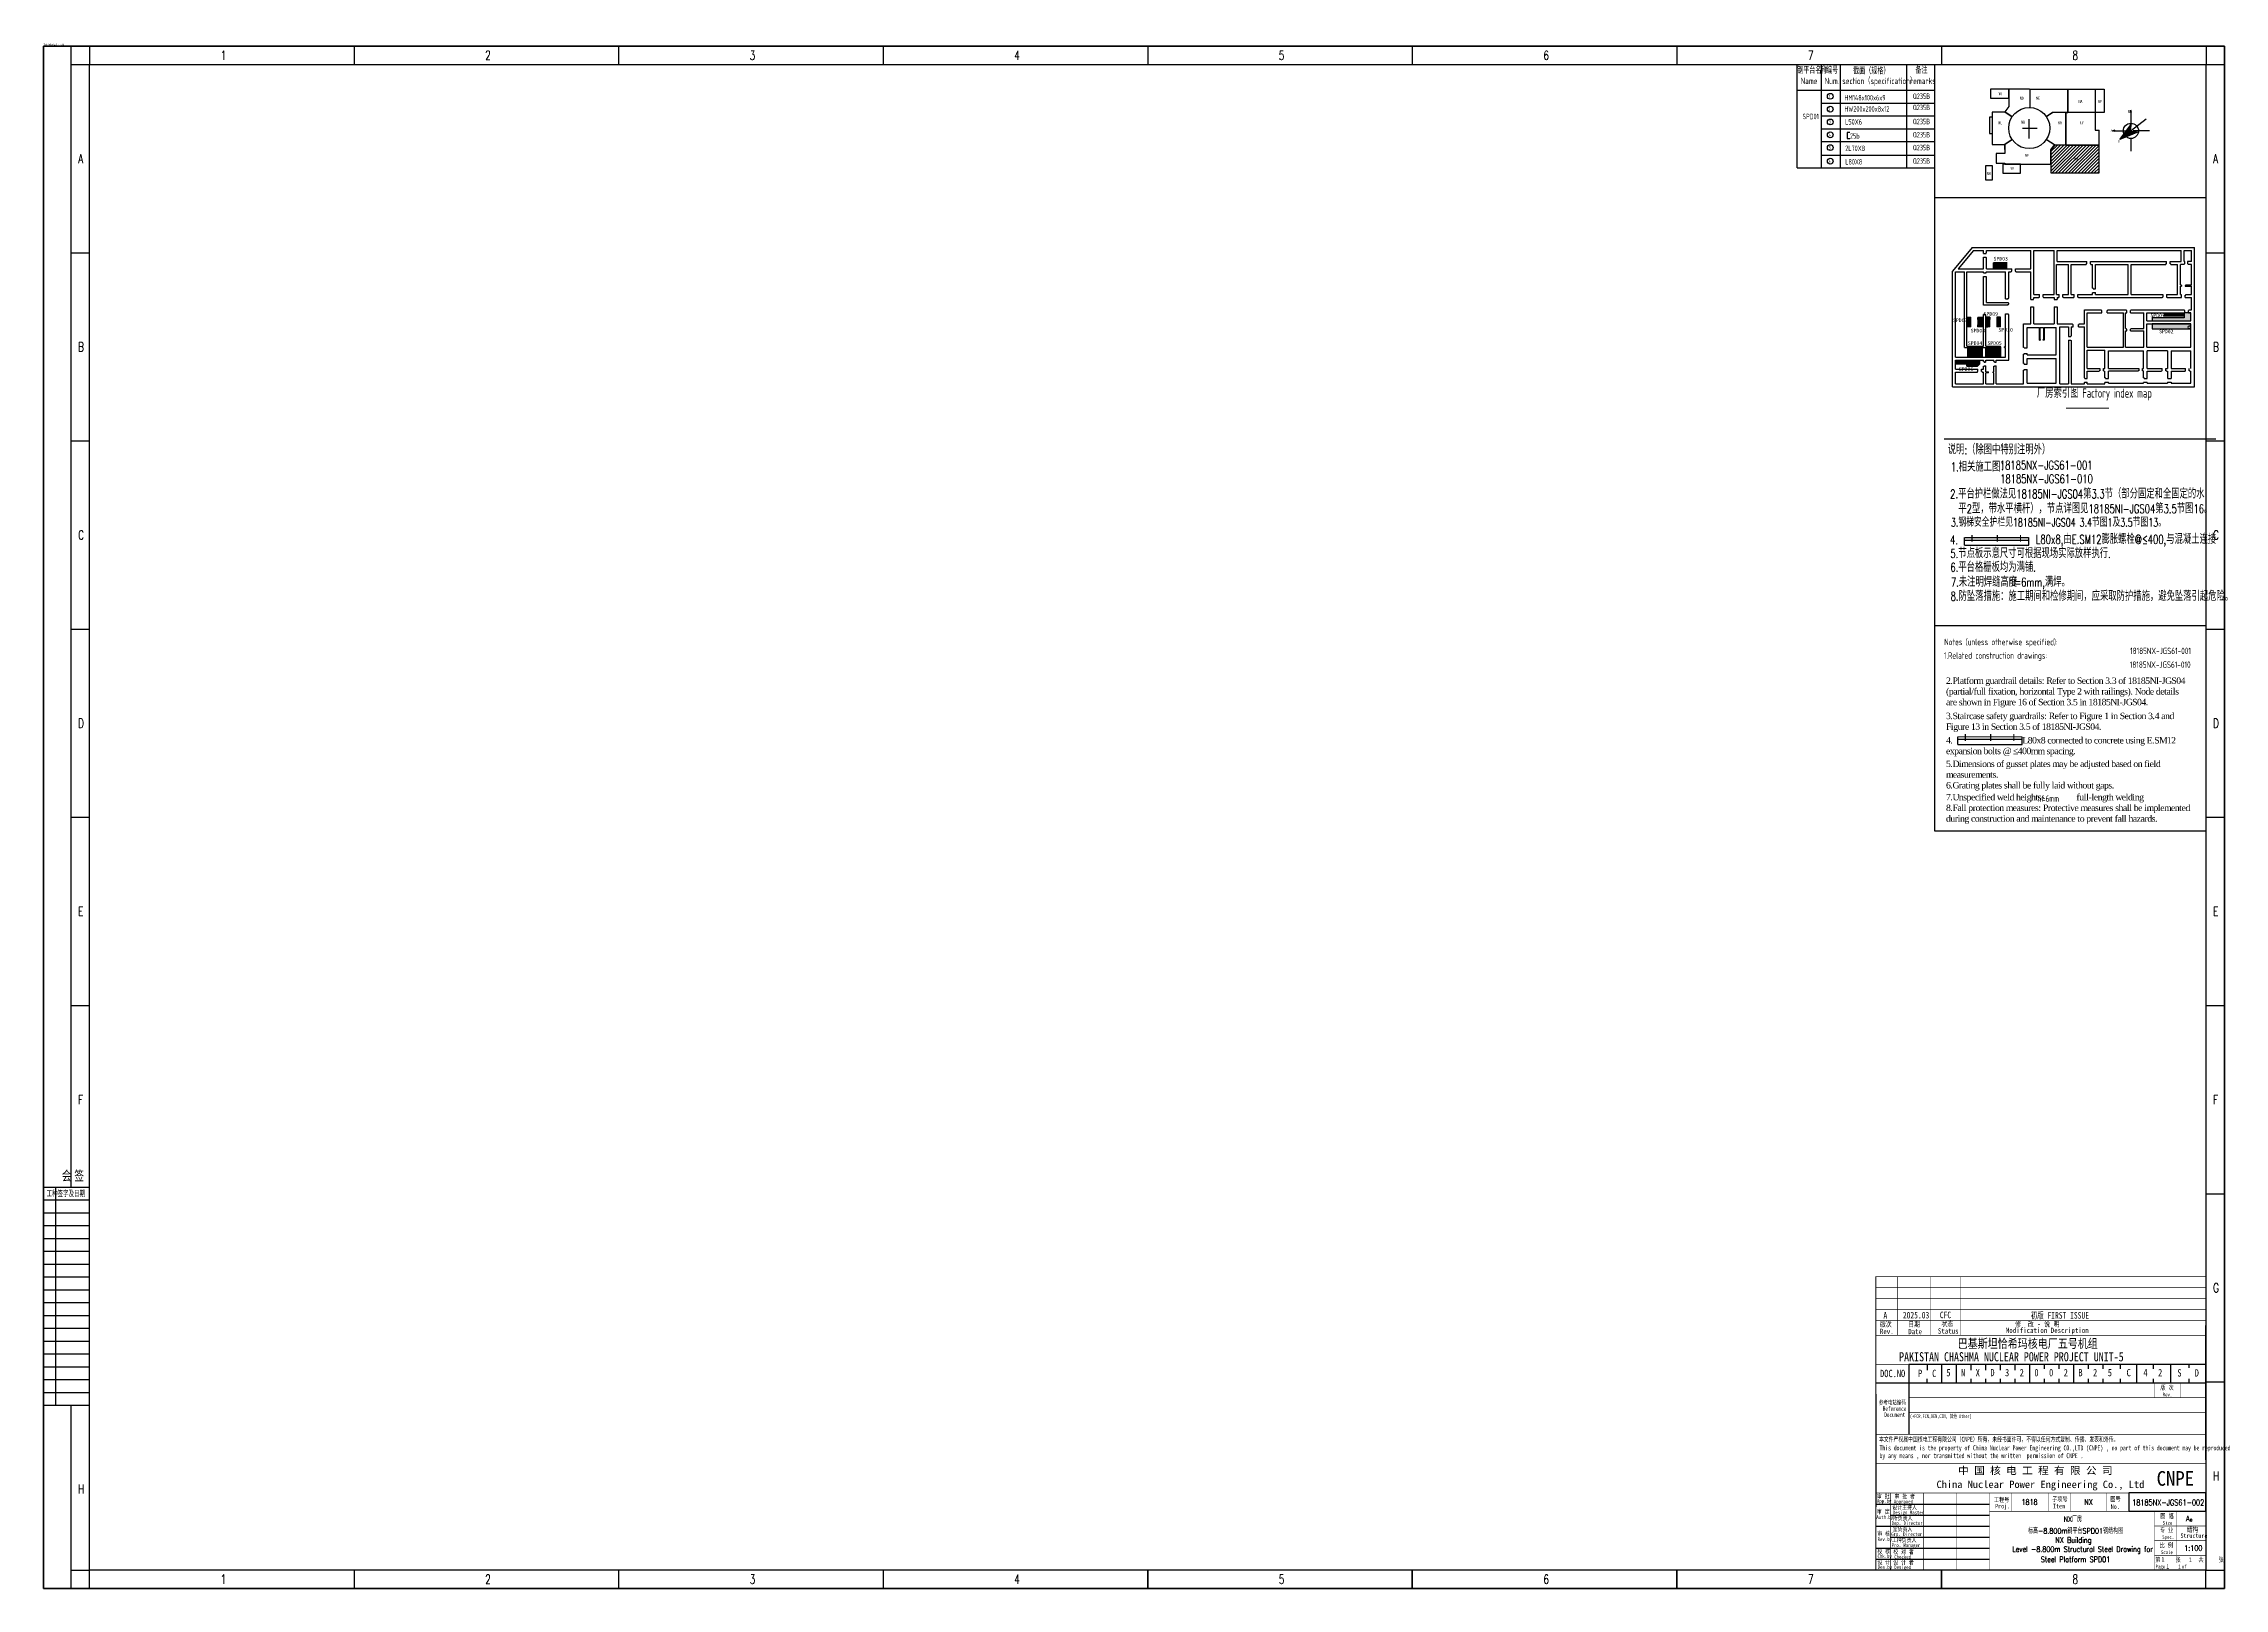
# Model space of a CAD drawing. Extents: x -110916 to 14423, y -159679 to 774005.
# Drawn here: x -110816 to 8084, y 600703 to 684943 of the extents above; entities that cross this region are included whole.
import ezdxf
from ezdxf.enums import TextEntityAlignment as Align

# ---------------------------------------------------------------- set-up
doc = ezdxf.new("R2010")
doc.units = 0
for name, pattern in [('CENTER', [2, 1.25, -0.25, 0.25, -0.25]), ('CONTINOUS', [0]), ('DASH', [0.35, 0.25, -0.1]), ('DOTE', [2.42, 2, -0.2, 0.02, -0.2]), ('HIDDEN', [0.375, 0.25, -0.125])]:
    doc.linetypes.add(name, pattern=pattern)
doc.layers.get('0').update_dxf_attribs({"linetype": 'CONTINUOUS'})
for name, color, linetype in [('1', 1, 'CONTINUOUS'), ('C77(文本)', 3, 'CONTINUOUS'), ('DEN202303', 1, 'CONTINUOUS'), ('DOTE', 11, 'DOTE'), ('DX条件钢平台', 52, 'CONTINUOUS'), ('NUM', 7, 'CONTINUOUS'), ('PDIM', 3, 'CONTINUOUS'), ('PUB_TEXT', 7, 'CONTINUOUS'), ('STEEL', 7, 'CONTINUOUS'), ('TEXT', 7, 'CONTINUOUS'), ('TK', 7, 'CONTINUOUS'), ('Wall', 7, 'CONTINUOUS'), ('图框', 4, 'CONTINOUS'), ('土建', 4, 'CONTINUOUS'), ('墙柱标注', 220, 'CONTINUOUS'), ('房间号', 7, 'CONTINUOUS'), ('指北针', 3, 'CONTINUOUS'), ('标注', 3, 'CONTINUOUS'), ('梁__虚线', 4, 'DASH'), ('河北布置专业DX条件2015.6.5', 1, 'CONTINUOUS')]:
    doc.layers.add(name, color=color, linetype=linetype)
doc.layers.add('_TSZ_PLOT_MARK', color=1, linetype='CONTINUOUS', plot=False)
doc.styles.add('0902', font='tssdeng.shx', dxfattribs={"width": 0.7, "bigfont": 'tssdchn.shx'})
doc.styles.add('1', font='ROMANS', dxfattribs={"width": 0.7, "bigfont": 'HZTXT'})
doc.styles.add('_TSZ_PLOT_MARK', font='tssdeng.shx', dxfattribs={"width": 0.7, "bigfont": 'tssdchn.shx'})
doc.styles.add('bine', font='binee.shx', dxfattribs={"width": 0.7, "bigfont": 'binec.shx'})
doc.styles.add('CHINESE-3', font='romand.shx', dxfattribs={"width": 0.8, "bigfont": 'ochinese.shx'})
doc.styles.add('HT', font='simhei.ttf')
doc.styles.add('HZ', font='TXT.shx', dxfattribs={"width": 0.7, "bigfont": 'hz.shx'})
doc.styles.add('RH', font='romans.shx', dxfattribs={"width": 0.7, "bigfont": 'hz.shx'})
doc.styles.add('ROMAND', font='romand.shx', dxfattribs={"width": 0.7, "bigfont": 'ochinese.shx'})
doc.styles.add('S1', font='tssdeng.shx', dxfattribs={"width": 0.7, "bigfont": 'tssdchn.shx'})
doc.styles.add('TSSD_DIMENSION', font='tssdeng.shx', dxfattribs={"width": 0.7, "bigfont": 'Hztxt.shx'})
doc.styles.add('TSSD_Rein', font='Tssdeng.shx', dxfattribs={"width": 0.7, "bigfont": 'hztxt.shx'})
doc.styles.add('宋体', font='', dxfattribs={"width": 0.7})
doc.styles.add('汉字', font='STFANGSO.TTF', dxfattribs={"width": 0.8, "height": 4})
doc.styles.get('宋体').set_extended_font_data('SimSun')
pattern_1 = [(0, (-382040.5, 1106722.177), (0, 27.94), [20.32, -7.62]), (90, (-382040.5, 1106722.177), (-27.94, 2e-15), [20.32, -7.62])]
pattern_2 = [(0, (-1781204.43, 3337183.504), (0, 27.94), [20.32, -7.62]), (90, (-1781204.43, 3337183.504), (-27.94, 2e-15), [20.32, -7.62])]

# ---------------------------------------------------------------- blocks, each defined once
blk = doc.blocks.new('会签')
at = {"color": 0}
for p, q in [((3629.7, -1305.7), (3604.7, -1305.7)), ((3611.4, -1424.7), (3611.4, -1305.7)), ((3629.7, -1312.7), (3604.7, -1312.7)), ((3629.7, -1319.7), (3604.7, -1319.7)), ((3629.7, -1326.7), (3604.7, -1326.7)), ((3629.7, -1333.7), (3604.7, -1333.7)), ((3629.7, -1340.7), (3604.7, -1340.7)), ((3629.7, -1347.7), (3604.7, -1347.7)), ((3629.7, -1354.7), (3604.7, -1354.7)), ((3629.7, -1361.7), (3604.7, -1361.7)), ((3629.7, -1368.7), (3604.7, -1368.7)), ((3629.7, -1375.7), (3604.7, -1375.7)), ((3629.7, -1382.7), (3604.7, -1382.7)), ((3629.7, -1389.7), (3604.7, -1389.7)), ((3629.7, -1396.7), (3604.7, -1396.7)), ((3629.7, -1403.7), (3604.7, -1403.7)), ((3629.7, -1410.7), (3604.7, -1410.7)), ((3629.7, -1417.7), (3604.7, -1417.7)), ((3629.7, -1424.7), (3604.7, -1424.7))]:
    blk.add_line(p, q, dxfattribs=at)
at = {"color": 0, "style": 'bine', "width": 0.7}
for s, height, p in [('会 签  ', 6, (3622.2, -1302.5)), ('工种签字及日期', 3.3, (3616.8, -1310.9))]:
    blk.add_text(s, height=height, dxfattribs=at).set_placement(p, align=Align.CENTER)
blk = doc.blocks.new('A$C3DE578EB')
at = {"layer": 'Wall', "linetype": 'HIDDEN'}
h = blk.add_hatch(dxfattribs=at)
h.set_pattern_fill('ANSI31', color=2, scale=3, style=0)
h.set_pattern_definition([(45, (-5943.466, 331319.66), (-6.7351921, 6.7351921), [])])
h.paths.add_polyline_path([(4784, 2580), (4754, 2580), (4754, 2540), (4784, 2540)])
h = blk.add_hatch(dxfattribs=at)
h.set_pattern_fill('ANSI31', color=2, scale=3, style=0)
h.set_pattern_definition([(45, (-5755.466, 331319.66), (-6.7351921, 6.7351921), [])])
h.paths.add_polyline_path([(4972, 2580), (4942, 2580), (4942, 2540), (4972, 2540)])
at = {"layer": 'Wall'}
for p, q in [((1071, 7600), (0, 6302)), ((1146, 7440), (321, 6440)), ((1071, 7600), (13192, 7600)), ((1146, 7440), (1700, 7440)), ((1700, 7338), (1700, 7440)), ((1700, 7280), (1700, 7440)), ((1700, 7280), (1830, 7280)), ((1830, 7310), (1860, 7310)), ((1830, 7280), (1830, 7310)), ((1860, 7440), (4282, 7440)), ((1860, 7338), (1860, 7440)), ((1860, 7310), (1860, 7440)), ((4242, 7440), (4282, 7440)), ((4282, 6440), (4282, 7440)), ((4442, 7440), (5552, 7440)), ((4442, 5030), (4442, 7440)), ((5552, 5030), (5552, 7440)), ((5712, 7440), (12472, 7440)), ((5712, 6840), (5712, 7440)), ((12472, 6840), (12472, 7440)), ((12632, 6840), (12632, 7440)), ((12632, 7440), (13032, 7440)), ((13032, 6840), (13032, 7440)), ((13192, 0), (13192, 7600)), ((0, 0), (0, 6302)), ((160, 6280), (660, 6280)), ((160, 1620), (160, 6280)), ((321, 6440), (1700, 6440)), ((660, 2140), (660, 6280)), ((780, 6280), (1700, 6280)), ((780, 2220), (780, 6280)), ((1700, 6440), (1700, 7080)), ((1700, 7080), (1830, 7080)), ((1700, 6220), (1700, 6280)), ((1700, 6220), (1830, 6220)), ((1700, 6020), (1830, 6020)), ((1700, 4480), (1700, 6020)), ((1830, 7050), (1830, 7080)), ((1830, 7050), (1860, 7050)), ((1830, 6220), (1830, 6250)), ((1860, 6250), (1830, 6250)), ((1830, 6020), (1830, 5990)), ((1860, 5990), (1830, 5990)), ((1860, 6440), (1860, 7050)), ((1860, 6440), (3232, 6440)), ((1860, 6280), (2892, 6280)), ((1860, 6250), (1860, 6280)), ((1860, 6250), (1860, 6280)), ((1860, 4600), (1860, 5990)), ((2892, 4800), (2892, 6280)), ((3072, 6280), (3202, 6280)), ((3072, 4830), (3072, 6280)), ((3202, 6310), (3202, 6280)), ((3232, 6310), (3202, 6310)), ((3232, 6310), (3232, 6440)), ((3432, 6440), (4282, 6440)), ((3432, 6310), (3432, 6440)), ((3462, 6310), (3432, 6310)), ((3462, 6280), (3462, 6310)), ((3462, 6280), (4282, 6280)), ((4282, 4770), (4282, 6280)), ((5672, 6680), (6322, 6680)), ((5672, 5030), (5672, 6680)), ((5712, 6840), (7322, 6840)), ((6322, 5030), (6322, 6680)), ((6482, 5030), (6482, 6680)), ((6482, 6680), (7292, 6680)), ((7292, 6710), (7322, 6710)), ((7292, 6680), (7292, 6710)), ((7322, 6710), (7322, 6840)), ((7522, 6710), (7522, 6840)), ((7522, 6840), (11672, 6840)), ((7522, 6710), (7552, 6710)), ((7552, 6680), (7552, 6710)), ((7552, 6680), (7642, 6680)), ((7642, 5380), (7642, 6680)), ((7802, 6680), (9582, 6680)), ((7802, 5350), (7802, 6680)), ((9582, 6460), (9582, 6680)), ((9582, 5030), (9582, 6680)), ((9742, 6680), (11642, 6680)), ((9742, 6460), (9742, 6680)), ((9742, 5030), (9742, 6680)), ((11642, 6680), (11642, 6710)), ((11642, 6710), (11672, 6710)), ((11672, 6710), (11672, 6840)), ((11872, 6710), (11872, 6840)), ((11872, 6840), (12472, 6840)), ((11872, 6710), (11902, 6710)), ((11902, 6680), (11902, 6710)), ((11902, 6680), (12272, 6680)), ((12272, 5030), (12272, 6680)), ((12432, 5560), (12432, 6680)), ((12632, 6680), (12432, 6680)), ((12662, 6840), (12632, 6840)), ((12632, 6680), (12632, 6710)), ((12662, 6710), (12632, 6710)), ((12662, 6710), (12662, 6840)), ((13032, 6840), (12822, 6840)), ((12822, 6840), (12822, 6710)), ((12852, 6710), (12822, 6710)), ((12852, 6710), (12852, 6680)), ((13032, 6680), (12852, 6680)), ((13032, 5560), (13032, 6680)), ((2892, 4800), (3042, 4800)), ((3042, 4800), (3042, 4830)), ((3072, 4830), (3042, 4830)), ((4282, 4770), (4412, 4770)), ((4442, 5030), (4742, 5030)), ((4442, 4870), (4712, 4870)), ((4442, 4800), (4442, 4870)), ((4742, 4900), (4742, 5030)), ((4942, 5030), (5552, 5030)), ((4942, 4900), (4942, 5030)), ((4972, 4870), (5552, 4870)), ((5552, 4870), (5552, 4770)), ((5552, 4770), (5712, 4770)), ((5672, 5030), (5822, 5030)), ((5712, 4870), (5712, 4770)), ((5712, 4870), (5792, 4870)), ((5822, 4900), (5822, 5030)), ((6022, 5030), (6322, 5030)), ((6022, 4900), (6022, 5030)), ((6052, 4870), (6612, 4870)), ((6482, 5030), (6642, 5030)), ((6612, 4870), (6612, 4900)), ((6612, 4900), (6642, 4900)), ((6642, 4900), (6642, 5030)), ((6842, 4900), (6842, 5030)), ((6842, 5030), (7642, 5030)), ((6842, 4900), (6872, 4900)), ((6872, 4870), (6872, 4900)), ((6872, 4870), (11442, 4870)), ((7672, 5380), (7642, 5380)), ((7642, 5030), (7642, 5120)), ((7672, 5120), (7642, 5120)), ((7672, 5350), (7672, 5380)), ((7672, 5350), (7802, 5350)), ((7672, 5150), (7672, 5120)), ((7672, 5150), (7802, 5150)), ((7802, 5030), (7802, 5150)), ((7802, 5030), (9582, 5030)), ((9742, 5030), (11472, 5030)), ((11472, 5030), (11472, 4900)), ((11672, 5030), (12272, 5030)), ((11672, 5030), (11672, 4900)), ((11702, 4870), (12492, 4870)), ((12432, 5560), (12462, 5560)), ((12432, 5500), (12492, 5500)), ((12432, 5030), (12432, 5500)), ((12432, 5030), (12462, 5030)), ((12492, 5530), (12492, 5500)), ((12492, 4870), (12492, 5000)), ((12692, 5530), (12692, 5500)), ((12692, 5500), (13032, 5500)), ((12692, 4870), (12692, 5000)), ((12692, 4870), (13032, 4870)), ((12722, 5560), (13032, 5560)), ((12722, 5030), (13032, 5030)), ((13032, 5030), (13032, 5500)), ((13032, 4200), (13032, 4870)), ((1700, 4450), (1700, 4480)), ((1790, 4450), (1700, 4450)), ((1700, 2220), (1700, 3950)), ((1790, 3950), (1700, 3950)), ((1790, 4480), (3042, 4480)), ((1790, 4480), (1790, 4450)), ((1790, 3920), (1790, 3950)), ((1790, 3920), (1820, 3920)), ((1820, 2220), (1820, 3920)), ((1860, 4600), (2892, 4600)), ((2892, 4600), (3042, 4600)), ((2892, 3980), (3042, 3980)), ((2892, 2220), (2892, 3980)), ((3042, 4600), (3042, 4570)), ((3072, 4570), (3042, 4570)), ((3072, 4510), (3072, 4570)), ((3072, 1460), (3072, 3950)), ((4282, 4370), (4411, 4370)), ((4282, 3430), (4282, 4370)), ((4442, 3430), (4442, 4340)), ((5552, 4370), (5712, 4370)), ((5552, 4370), (5552, 3430)), ((5712, 4370), (5712, 3430)), ((7192, 4200), (8112, 4200)), ((7192, 3430), (7192, 4200)), ((7352, 4040), (8142, 4040)), ((7352, 2170), (7352, 4040)), ((8142, 4040), (8142, 4170)), ((8442, 4040), (8442, 4170)), ((8442, 4040), (9322, 4040)), ((8472, 4200), (9472, 4200)), ((9322, 2170), (9322, 4040)), ((9442, 3180), (9442, 4040)), ((9442, 4040), (9502, 4040)), ((9502, 4040), (9502, 4170)), ((9702, 4040), (9702, 4170)), ((9702, 4040), (10442, 4040)), ((9732, 4200), (12632, 4200)), ((10442, 3180), (10442, 4040)), ((10602, 4040), (12662, 4040)), ((10602, 3600), (10602, 4040)), ((10602, 3600), (12992, 3600)), ((12662, 4040), (12662, 4170)), ((12862, 4040), (12862, 4170)), ((12862, 4040), (12992, 4040)), ((12892, 4200), (13032, 4200)), ((12992, 3600), (12992, 4040)), ((3872, 3430), (4282, 3430)), ((3872, 2150), (3872, 3430)), ((4072, 2120), (4072, 3230)), ((4072, 3230), (4723, 3230)), ((4442, 3430), (5552, 3430)), ((4723, 3230), (4723, 2540)), ((4784, 2540), (4723, 2540)), ((4763, 3230), (4963, 3230)), ((4763, 3230), (4763, 2580)), ((5003, 2540), (4942, 2540)), ((4963, 3230), (4963, 2580)), ((5003, 3230), (5652, 3230)), ((5003, 3230), (5003, 2540)), ((5652, 1740), (5652, 3230)), ((5712, 3430), (6552, 3430)), ((5852, 160), (5852, 3270)), ((5852, 3270), (6322, 3270)), ((6322, 3270), (6322, 2750)), ((6322, 2750), (6452, 2750)), ((6322, 2550), (6452, 2550)), ((6322, 2550), (6322, 160)), ((6452, 2780), (6482, 2780)), ((6452, 2780), (6452, 2750)), ((6452, 2550), (6452, 2520)), ((6452, 2520), (6482, 2520)), ((6482, 3270), (6482, 2780)), ((6482, 3270), (6582, 3270)), ((6482, 2520), (6482, 160)), ((6552, 3400), (6552, 3430)), ((6552, 3400), (6582, 3400)), ((6582, 3270), (6582, 3400)), ((6882, 3270), (6882, 3400)), ((6882, 3400), (6912, 3400)), ((6882, 3270), (7192, 3270)), ((6912, 3430), (7192, 3430)), ((6912, 3400), (6912, 3430)), ((7192, 1660), (7192, 3270)), ((9442, 3180), (9472, 3180)), ((9442, 3060), (9502, 3060)), ((9442, 2170), (9442, 3060)), ((9472, 3150), (9472, 3180)), ((9502, 3150), (9472, 3150)), ((9502, 3060), (9502, 3150)), ((9702, 3060), (9702, 3150)), ((9732, 3150), (9702, 3150)), ((9702, 3060), (10442, 3060)), ((9732, 3180), (10442, 3180)), ((9732, 3180), (9732, 3150)), ((10442, 2170), (10442, 3060)), ((10602, 2170), (10602, 3440)), ((10602, 3440), (12992, 3440)), ((12992, 2170), (12992, 3440)), ((160, 1620), (2892, 1620)), ((160, 1460), (1700, 1460)), ((160, 960), (160, 1460)), ((660, 2140), (2642, 2140)), ((780, 2220), (1700, 2220)), ((1700, 1380), (1700, 1460)), ((1730, 1350), (1790, 1350)), ((1820, 1350), (1730, 1350)), ((1820, 2220), (2612, 2220)), ((1820, 1460), (2260, 1460)), ((1820, 1350), (1820, 1460)), ((2260, 1380), (2260, 1460)), ((2260, 1380), (2290, 1380)), ((2290, 1350), (2290, 1380)), ((2290, 1350), (2380, 1350)), ((2380, 1460), (3072, 1460)), ((2380, 1350), (2380, 1460)), ((2642, 2140), (2642, 2190)), ((2842, 2140), (2842, 2190)), ((2842, 2140), (2892, 2140)), ((2872, 2220), (2892, 2220)), ((2892, 1620), (2892, 2140)), ((3872, 1270), (3872, 1790)), ((3902, 2120), (4072, 2120)), ((3902, 1820), (4072, 1820)), ((3902, 1240), (4072, 1240)), ((4072, 1740), (4072, 1820)), ((4072, 1740), (5652, 1740)), ((4072, 1240), (4072, 1540)), ((4072, 1540), (5652, 1540)), ((5652, 200), (5652, 1540)), ((7192, 490), (7192, 1660)), ((7352, 2170), (9322, 2170)), ((7352, 1010), (7352, 2010)), ((7352, 2010), (8312, 2010)), ((7352, 2010), (8312, 2010)), ((8312, 1010), (8312, 2010)), ((8312, 1930), (8312, 2010)), ((8512, 1970), (10422, 1970)), ((8512, 1010), (8512, 1970)), ((8512, 1900), (8512, 1970)), ((9442, 2170), (10442, 2170)), ((10422, 1900), (10422, 1970)), ((10422, 1010), (10422, 1900)), ((10602, 2170), (12992, 2170)), ((11717, 1970), (10622, 1970)), ((10622, 1930), (10622, 1970)), ((10622, 1010), (10622, 1930)), ((11717, 1970), (11717, 1900)), ((11717, 1900), (11717, 1010)), ((11917, 1970), (11917, 1900)), ((11917, 1970), (12992, 1970)), ((11917, 1900), (11917, 1010)), ((12992, 1010), (12992, 1970)), ((0, 0), (13192, 0)), ((160, 960), (1390, 960)), ((160, 160), (160, 800)), ((160, 800), (1360, 800)), ((160, 160), (1700, 160)), ((1360, 800), (1360, 830)), ((1360, 830), (1390, 830)), ((1390, 830), (1390, 960)), ((1590, 960), (1700, 960)), ((1590, 830), (1590, 960)), ((1620, 830), (1590, 830)), ((1620, 800), (1620, 830)), ((1620, 800), (1700, 800)), ((1700, 960), (1700, 1120)), ((1700, 160), (1700, 800)), ((1730, 1150), (1820, 1150)), ((1820, 820), (1820, 1150)), ((1820, 820), (1960, 820)), ((1820, 160), (1820, 760)), ((1960, 760), (1820, 760)), ((1820, 160), (2260, 160)), ((1960, 760), (1960, 820)), ((2220, 760), (2220, 820)), ((2260, 820), (2220, 820)), ((2260, 760), (2220, 760)), ((2260, 820), (2260, 1120)), ((2260, 1120), (2290, 1120)), ((2260, 160), (2260, 760)), ((2260, 160), (2260, 760)), ((2290, 1150), (2380, 1150)), ((2290, 1120), (2290, 1150)), ((2380, 160), (2380, 1150)), ((2380, 160), (3872, 160)), ((3872, 160), (3872, 910)), ((3902, 940), (4072, 940)), ((4072, 200), (4072, 940)), ((4072, 200), (5652, 200)), ((5852, 160), (6322, 160)), ((6482, 160), (7192, 160)), ((7222, 490), (7192, 490)), ((7192, 160), (7192, 230)), ((7222, 230), (7192, 230)), ((7222, 460), (7222, 490)), ((7222, 460), (7352, 460)), ((7222, 230), (7222, 260)), ((7222, 260), (7352, 260)), ((7352, 850), (8002, 850)), ((7352, 460), (7352, 850)), ((7352, 160), (7352, 260)), ((7352, 160), (8312, 160)), ((8032, 880), (8002, 880)), ((8002, 880), (8002, 850)), ((8262, 880), (8232, 880)), ((8262, 880), (8262, 850)), ((8262, 850), (8312, 850)), ((8312, 490), (8312, 850)), ((8342, 490), (8312, 490)), ((8312, 160), (8312, 230)), ((8342, 230), (8312, 230)), ((8342, 460), (8342, 490)), ((8342, 460), (8512, 460)), ((8342, 230), (8342, 260)), ((8342, 260), (8512, 260)), ((8512, 460), (8512, 850)), ((10132, 850), (8512, 850)), ((8512, 200), (8512, 260)), ((8512, 200), (10422, 200)), ((10162, 880), (10132, 880)), ((10132, 880), (10132, 850)), ((10392, 880), (10362, 880)), ((10392, 880), (10392, 850)), ((10392, 850), (10422, 850)), ((10422, 490), (10422, 850)), ((10452, 490), (10422, 490)), ((10422, 200), (10422, 230)), ((10452, 230), (10422, 230)), ((10452, 460), (10452, 490)), ((10452, 460), (10622, 460)), ((10452, 230), (10452, 260)), ((10452, 260), (10622, 260)), ((10622, 1010), (11437, 1010)), ((10622, 460), (10622, 850)), ((10622, 850), (11407, 850)), ((10622, 200), (10622, 260)), ((10622, 200), (11717, 200)), ((11437, 880), (11407, 880)), ((11407, 880), (11407, 850)), ((11437, 880), (11437, 1010)), ((11637, 1010), (11717, 1010)), ((11637, 880), (11637, 1010)), ((11667, 880), (11637, 880)), ((11667, 880), (11667, 850)), ((11667, 850), (11717, 850)), ((11717, 850), (11717, 490)), ((11717, 850), (11717, 850)), ((11747, 490), (11717, 490)), ((11717, 230), (11717, 200)), ((11747, 230), (11717, 230)), ((11747, 460), (11747, 490)), ((11747, 460), (11917, 460)), ((11747, 230), (11747, 260)), ((11747, 260), (11917, 260)), ((11917, 1010), (12712, 1010)), ((11917, 850), (11917, 460)), ((11917, 850), (12682, 850)), ((11917, 260), (11917, 200)), ((11917, 200), (12992, 200)), ((12712, 880), (12682, 880)), ((12682, 880), (12682, 850)), ((12712, 880), (12712, 1010)), ((12912, 880), (12912, 1010)), ((12942, 880), (12912, 880)), ((12942, 880), (12942, 850)), ((12942, 850), (12992, 850)), ((12942, 850), (12992, 850)), ((12992, 200), (12992, 850)), ((12992, 850), (12992, 850))]:
    blk.add_line(p, q, dxfattribs=at)
for points in [[(3042, 4830), (3072, 4830)], [(3042, 4800), (3042, 4830)], [(4412, 4800), (4442, 4800)], [(4412, 4770), (4412, 4800)], [(4712, 4900), (4742, 4900)], [(4712, 4870), (4712, 4900)], [(4942, 4900), (4972, 4900), (4972, 4870)], [(5792, 4900), (5822, 4900)], [(5792, 4870), (5792, 4900)], [(6022, 4900), (6052, 4900), (6052, 4870)], [(11442, 4900), (11472, 4900)], [(11442, 4870), (11442, 4900)], [(11672, 4900), (11702, 4900), (11702, 4870)], [(12462, 5560), (12462, 5530)], [(12462, 5530), (12492, 5530)], [(12462, 5030), (12462, 5000)], [(12462, 5000), (12492, 5000)], [(12692, 5530), (12722, 5530), (12722, 5560)], [(12692, 5000), (12722, 5000), (12722, 5030)], [(3042, 4510), (3072, 4510)], [(3042, 4480), (3042, 4510)], [(3072, 3950), (3042, 3950), (3042, 3980)], [(4411, 4370), (4411, 4340)], [(4412, 4340), (4442, 4340)], [(8142, 4170), (8112, 4170), (8112, 4200)], [(8472, 4200), (8472, 4170), (8442, 4170)], [(9502, 4170), (9472, 4170), (9472, 4200)], [(9732, 4200), (9732, 4170), (9702, 4170)], [(12662, 4170), (12632, 4170), (12632, 4200)], [(12892, 4200), (12892, 4170), (12862, 4170)], [(1730, 1380), (1700, 1380)], [(1730, 1350), (1730, 1380)], [(2642, 2190), (2612, 2190), (2612, 2220)], [(2872, 2220), (2872, 2190), (2842, 2190)], [(3902, 2150), (3872, 2150)], [(3872, 1790), (3902, 1790), (3902, 1820)], [(3902, 1270), (3872, 1270)], [(3902, 2120), (3902, 2150)], [(3902, 1240), (3902, 1270)], [(1700, 1120), (1730, 1120), (1730, 1150)], [(3872, 910), (3902, 910), (3902, 940)], [(7352, 1010), (8032, 1010), (8032, 880)], [(8232, 880), (8232, 1010), (8312, 1010)], [(8262, 1010), (8312, 1010)], [(8512, 1010), (10162, 1010), (10162, 880)], [(10362, 880), (10362, 1010), (10422, 1010)], [(10392, 850), (10422, 850)], [(12992, 850), (12992, 850)]]:
    blk.add_lwpolyline(points, dxfattribs=at)
for points in [[(4784, 2540), (4754, 2540), (4754, 2580), (4784, 2580)], [(4972, 2540), (4942, 2540), (4942, 2580), (4972, 2580)]]:
    blk.add_lwpolyline(points, close=True, dxfattribs=at)
at = {"layer": 'Wall', "elevation": 0}
blk.add_lwpolyline([(11717, 850), (11717, 850)], dxfattribs=at)
blk = doc.blocks.new('A$C6CBB1B08')
at = {"layer": '河北布置专业DX条件2015.6.5'}
for p, q in [((631, 197), (64, 197)), ((64, 197), (64, 0)), ((631, 197), (631, 0)), ((64, 0), (631, 0))]:
    blk.add_line(p, q, dxfattribs=at)
blk.add_arc((347, 398), 348, 324.647143, 215.352857, dxfattribs=at)
blk = doc.blocks.new('B202491810562')
at = {"layer": '房间号', "linetype": 'ByBlock', "ltscale": 1000}
h = blk.add_hatch(dxfattribs=at)
h.set_pattern_fill('ANSI31', color=256, scale=1000)
h.set_pattern_definition([(45, (-159094.41, 72680.96), (-88.38835, 88.38835), [])])
h.paths.add_polyline_path([(6193, 1904), (4379, 1904), (3769, 1904), (3554, 1644), (3554, 384), (6193, 384)])
h.paths.add_polyline_path([(4825, 1024), (5119, 1024), (5119, 1264), (4825, 1264)], flags=24)
at = {"linetype": 'CENTER', "ltscale": 1500}
for p, q in [((2014, 2828), (2809, 2828)), ((2379, 2258), (2379, 3311))]:
    blk.add_line(p, q, dxfattribs=at)
at = {"layer": '土建', "color": 1, "linetype": 'ByBlock'}
for p, q in [((270, 4948), (270, 4468)), ((1267, 4948), (270, 4948)), ((1267, 4468), (1267, 4948)), ((2399, 4948), (1271, 4948)), ((1271, 4948), (1271, 4003)), ((2399, 4948), (4487, 4948)), ((2425, 3946), (2425, 4948)), ((4487, 4948), (4487, 3676)), ((4487, 4785), (4487, 4876)), ((4491, 4948), (5977, 4948)), ((4491, 3676), (4491, 4948)), ((5977, 4948), (5977, 3676)), ((5977, 4948), (6473, 4948)), ((5977, 4948), (5977, 3676)), ((6473, 4948), (6473, 3676)), ((270, 4468), (1267, 4468)), ((1073, 3692), (351, 3692)), ((351, 3692), (351, 1932)), ((1447, 3450), (1040, 3719)), ((1271, 4003), (1041, 3719)), ((1041, 3719), (1446, 3449)), ((1446, 3449), (1073, 3692)), ((3653, 3676), (3311, 3449)), ((3642, 3669), (3311, 3450)), ((3654, 3672), (3316, 3448)), ((4487, 3676), (3653, 3676)), ((4375, 3672), (3654, 3672)), ((4375, 1908), (4375, 3672)), ((4375, 3672), (4375, 1908)), ((5977, 3672), (4379, 3672)), ((4379, 3672), (4379, 1908)), ((4523, 3672), (4407, 3672)), ((4415, 3676), (4487, 3676)), ((4487, 4696), (4487, 4725)), ((4487, 3879), (4487, 4648)), ((4487, 3676), (4487, 3819)), ((5977, 3676), (4491, 3676)), ((6473, 3676), (5977, 3676)), ((5977, 3672), (5977, 2714)), ((351, 3424), (211, 3424)), ((211, 3424), (211, 2542)), ((211, 2542), (351, 2542)), ((4375, 2924), (4375, 1908)), ((5977, 2714), (6193, 2714)), ((6193, 1908), (6193, 2714)), ((351, 1932), (1025, 1932)), ((1043, 1444), (577, 1444)), ((577, 1444), (577, 916)), ((1025, 1932), (1442, 2208)), ((1045, 1939), (1043, 1444)), ((1448, 2206), (1045, 1939)), ((1045, 1668), (1045, 1939)), ((3763, 1907), (3311, 2208)), ((3763, 1907), (3311, 2207)), ((3316, 2208), (3769, 1908)), ((3550, 1645), (3763, 1907)), ((3550, 856), (3550, 1645)), ((3769, 1904), (3554, 1644)), ((3554, 1644), (3554, 384)), ((3769, 1908), (4375, 1908)), ((4375, 1904), (3769, 1904)), ((4375, 1904), (4379, 1904)), ((4379, 1908), (6193, 1908)), ((4379, 1904), (6193, 1904)), ((6193, 384), (6193, 1904)), ((376, 764), (0, 764)), ((0, 764), (0, 0)), ((0, 0), (376, 0)), ((376, 0), (376, 764)), ((577, 916), (1041, 916)), ((942, 852), (942, 372)), ((1897, 852), (942, 852)), ((942, 372), (1897, 372)), ((1041, 916), (1041, 856)), ((1041, 856), (3550, 856)), ((1897, 372), (1897, 852)), ((1897, 372), (1897, 852)), ((3554, 384), (6193, 384))]:
    blk.add_line(p, q, dxfattribs=at)
at = {"layer": '土建', "color": 3, "linetype": 'ByBlock'}
for p, q in [((7924, 3717), (7924, 2907)), ((6998, 2673), (7924, 2672)), ((8759, 3310), (7315, 2205)), ((8939, 2672), (8042, 2672)), ((7924, 2259), (7924, 1570))]:
    blk.add_line(p, q, dxfattribs=at)
blk.add_lwpolyline([(8336, 2632), (7315, 2205), (7968, 3083)], dxfattribs=at)
at = {"layer": '土建', "color": 1, "linetype": 'ByBlock'}
blk.add_circle((2379, 2828), 1119, dxfattribs=at)
at = {"layer": '土建', "color": 3, "linetype": 'ByBlock'}
blk.add_circle((7924, 2672), 414, dxfattribs=at)
blk.add_point((7690, 2656), dxfattribs=at)
blk.add_point((7690, 2656), dxfattribs=at)
for points in [[(7968, 3083), (7315, 2205), (7925, 2672)], [(7925, 2672), (8336, 2632), (7315, 2205)]]:
    blk.add_solid(points, dxfattribs=at)
at = {"layer": '指北针'}
for p, q in [((7888, 3681), (7924, 3813)), ((7961, 3681), (7924, 3813)), ((7049, 2709), (6917, 2673)), ((7049, 2636), (6917, 2673))]:
    blk.add_line(p, q, dxfattribs=at)
for points in [[(7924, 3717), (7888, 3681), (7924, 3813)], [(7961, 3681), (7924, 3813), (7924, 3717)], [(7013, 2673), (7049, 2709), (6917, 2673)], [(7049, 2636), (6917, 2673), (7013, 2673)]]:
    blk.add_solid(points, dxfattribs=at)
at = {"color": 0, "linetype": 'ByBlock', "width": 0.8}
for s, p in [('NU', (691, 4623)), ('ND', (1867, 4382)), ('NE', (2752, 4382)), ('NA', (5068, 4203)), ('NP', (6129, 4203)), ('NL', (696, 3042)), ('NB', (1944, 3068)), ('NR', (3952, 3032)), ('NY', (5137, 3032)), ('NF', (2150, 1263)), ('NX', (4841, 1064)), ('NH', (68, 267)), ('NV', (1328, 554))]:
    blk.add_text(s, height=160, dxfattribs=at).set_placement(p)
at = {"layer": '指北针', "style": 'TSSD_DIMENSION', "width": 0.7}
for s, p in [('B', (7753, 3668)), ('A', (6814, 2607)), ('N', (7244, 2033))]:
    blk.add_text(s, height=150, dxfattribs=at).set_placement(p)

msp = doc.modelspace()

# ---------------------------------------------------------------- hatches: boundary and pattern name
at = {"layer": 'DX条件钢平台'}
h = msp.add_hatch(dxfattribs=at)
h.set_pattern_fill('ANSI37', color=256, scale=4, style=0)
h.set_pattern_definition([(45, (-362831.323, 1214140.668), (-8.98025612, 8.98025612), []), (135, (-362831.323, 1214140.668), (-8.98025612, -8.98025612), [])])
h.paths.add_polyline_path([(-5740, 670023), (-5973, 670023), (-5973, 669503), (-5740, 669503)])
h.paths.add_polyline_path([(-5053, 670023), (-5366, 670023), (-5366, 669503), (-5053, 669503)])
h.paths.add_polyline_path([(-4700, 670023), (-4933, 670023), (-4933, 669503), (-4700, 669503)])
h.paths.add_polyline_path([(-4126, 670023), (-4326, 670023), (-4326, 669503), (-4126, 669503)])
at = {"layer": '河北布置专业DX条件2015.6.5'}
h = msp.add_hatch(dxfattribs=at)
h.set_pattern_fill('ANGLE', color=256, scale=4)
h.set_pattern_definition([(0, (-360229.85, 1171449.445), (0, 27.94), [20.32, -7.62]), (90, (-360229.85, 1171449.445), (-27.94, 2e-15), [20.32, -7.62])])
h.paths.add_polyline_path([(-3754, 673010), (-4498, 673010), (-4498, 672660), (-4654, 672660), (-3754, 672660)])
h = msp.add_hatch(dxfattribs=at)
h.set_pattern_fill('ANGLE', color=256, scale=4)
h.set_pattern_definition(pattern_1)
h.paths.add_polyline_path([(4149, 669825), (6249, 669825), (6249, 670265), (5889, 670265), (5889, 669985), (4149, 669985)])
h = msp.add_hatch(dxfattribs=at)
h.set_pattern_fill('ANGLE', color=256, scale=4)
h.set_pattern_definition(pattern_1)
h.paths.add_polyline_path([(6249, 669385), (6249, 669665), (4149, 669665), (4149, 669385)])
edge = h.paths.add_edge_path(flags=16)
edge.add_line((6209, 669529), (6209, 669416))
edge.add_arc((6169, 669472), 69.5, 54.64714, 305.35286)
edge.add_line((6209, 669529), (6249, 669529))
edge.add_line((6209, 669416), (6249, 669416))
edge.add_line((6249, 669416), (6249, 669529))
h = msp.add_hatch(dxfattribs=at)
h.set_pattern_fill('ANGLE', color=256, scale=4)
h.set_pattern_definition([(0, (-13677.835, 997445.072), (0, 27.94), [20.32, -7.62]), (90, (-13677.835, 997445.072), (-27.94, 2e-15), [20.32, -7.62])])
h.paths.add_polyline_path([(-5092, 667845), (-5092, 668365), (-5914, 668365), (-5914, 667845)])
h = msp.add_hatch(dxfattribs=at)
h.set_pattern_fill('ANGLE', color=256, scale=4)
h.set_pattern_definition([(0, (-12686.835, 997445.072), (0, 27.94), [20.32, -7.62]), (90, (-12686.835, 997445.072), (-27.94, 2e-15), [20.32, -7.62])])
h.paths.add_polyline_path([(-4101, 667845), (-4101, 668365), (-4923, 668365), (-4923, 667845)])
h = msp.add_hatch(dxfattribs=at)
h.set_pattern_fill('ANGLE', color=256, scale=4)
h.set_pattern_definition(pattern_2)
h.paths.add_polyline_path([(-5243, 667487), (-5243, 667647), (-6583, 667647), (-6583, 667487)])
h = msp.add_hatch(dxfattribs=at)
h.set_pattern_fill('ANGLE', color=256, scale=4)
h.set_pattern_definition(pattern_2)
h.paths.add_polyline_path([(-5243, 667487), (-5963, 667487), (-5963, 667327), (-5403, 667327)])

# ---------------------------------------------------------------- linework, layer by layer
for p, q in [((-12476, 680089), (-12476, 679764)), ((-12339, 680089), (-12476, 680089)), ((-12476, 679764), (-12339, 679764))]:
    msp.add_line(p, q)
at = {"color": 1}
for p, q in [((-7730, 676558), (7084, 676558)), ((-7196, 663393), (7618, 663393)), ((-7730, 653218), (7084, 653218)), ((-7730, 642013), (7084, 642013))]:
    msp.add_line(p, q, dxfattribs=at)
at = {"color": 4, "linetype": 'Continuous'}
msp.add_line((-9124, 612903), (-9124, 609103), dxfattribs=at)
at = {"color": 4}
msp.add_line((-8124, 612903), (-8124, 612603), dxfattribs=at)
at = {"color": 4, "flags": 128}
for points in [[(-110816, 600703), (-110816, 684803)], [(-110816, 684803), (8084, 684803)], [(-109316, 683803), (-108316, 683803)], [(-108316, 684803), (-108316, 683803)], [(-93892, 684803), (-93892, 683803)], [(-79468, 684803), (-79468, 683803)], [(-65044, 684803), (-65044, 683803)], [(-50620, 684803), (-50620, 683803)], [(-36196, 684803), (-36196, 683803)], [(-21772, 684803), (-21772, 683803)], [(-7348, 684803), (-7348, 683803)], [(7084, 684803), (7084, 683803)], [(8084, 684803), (8084, 600703)], [(-93892, 601703), (-93892, 600703)], [(-79468, 601703), (-79468, 600703)], [(-65044, 601703), (-65044, 600703)], [(-50620, 601703), (-50620, 600703)], [(-36196, 601703), (-36196, 600703)], [(-21772, 601703), (-21772, 600703)], [(-7348, 601703), (-7348, 600703)], [(8084, 600703), (-110816, 600703)]]:
    msp.add_lwpolyline(points, dxfattribs=at)
at = {"color": 4}
msp.add_lwpolyline([(-109316, 622565), (-109316, 684803)], dxfattribs=at)
at = {"flags": 128}
for points in [[(-109316, 683803), (-108316, 683803)], [(7084, 683803), (8084, 683803)], [(-109316, 673540), (-108316, 673540)], [(7084, 673540), (8084, 673540)], [(-109316, 663278), (-108316, 663278)], [(7084, 663278), (8084, 663278)], [(-109316, 653015), (-108316, 653015)], [(7084, 653015), (8084, 653015)], [(-109316, 642753), (-108316, 642753)], [(7084, 642753), (8084, 642753)], [(-109316, 632490), (-108316, 632490)], [(7084, 632490), (8084, 632490)], [(7084, 622228), (8084, 622228)], [(7084, 611965), (8084, 611965)], [(-109316, 601703), (-108316, 601703)], [(-108316, 600703), (-108316, 601703)], [(-50620, 600703), (-50620, 601703)], [(-36196, 600703), (-36196, 601703)], [(-21772, 600703), (-21772, 601703)], [(-7348, 600703), (-7348, 601703)], [(7076, 600703), (7076, 601703)], [(7084, 601703), (8084, 601703)]]:
    msp.add_lwpolyline(points, dxfattribs=at)
msp.add_lwpolyline([(-108316, 683803), (7076, 683803), (7076, 601703), (-108316, 601703)], close=True)
msp.add_lwpolyline([(-109316, 600703), (-109316, 610665)])
for centre in [(-13405, 682069), (-13405, 681369), (-13405, 680669), (-13405, 679969), (-13405, 679269), (-13405, 678531)]:
    msp.add_circle(centre, 158)
at = {"layer": '1', "color": 4}
for p, q in [((7043, 615039), (7043, 615039)), ((7043, 615039), (7043, 615039)), ((7043, 615039), (7043, 615039)), ((7043, 615039), (7043, 615039)), ((7043, 615039), (7043, 615039)), ((7043, 615039), (7043, 615039)), ((7043, 615039), (7043, 615039)), ((7043, 615039), (7043, 615039)), ((7076, 607708), (7076, 615039)), ((7076, 607708), (7076, 615039)), ((7046, 613527), (7046, 613527)), ((7046, 613527), (7046, 613527)), ((7046, 613527), (7046, 613527)), ((7046, 613527), (7046, 613527)), ((-8124, 612803), (-8124, 612803)), ((-7324, 611903), (-7324, 612903)), ((-6524, 611903), (-6524, 612903)), ((-5724, 612603), (-5724, 612903)), ((-4924, 612603), (-4924, 612903)), ((-4124, 612603), (-4124, 612903)), ((-3324, 612603), (-3324, 612903)), ((-2524, 611903), (-2524, 612903)), ((-1724, 612674), (-1724, 612903)), ((-924, 612674), (-924, 612903)), ((-124, 611903), (-124, 612903)), ((676, 612674), (676, 612903)), ((1476, 612674), (1476, 612903)), ((2413, 612674), (2413, 612903)), ((3313, 611924), (3313, 612924)), ((4213, 612674), (4213, 612874)), ((5163, 611903), (5163, 612903)), ((6163, 612724), (6163, 612913)), ((7076, 611903), (-10924, 611903)), ((-8124, 611903), (-8124, 612124)), ((-5724, 611903), (-5724, 612124)), ((-4924, 611903), (-4924, 612124)), ((-4124, 611903), (-4124, 612124)), ((-3324, 611903), (-3324, 612124)), ((-1724, 611903), (-1724, 612124)), ((-924, 611903), (-924, 612124)), ((676, 611903), (676, 612124)), ((1476, 611903), (1476, 612124)), ((2413, 611874), (2413, 612124)), ((4213, 611924), (4213, 612124)), ((6163, 611924), (6163, 612124)), ((-10924, 605303), (-4724, 605303)), ((-10924, 604103), (-4724, 604103)), ((-10124, 604703), (-4724, 604703)), ((-10924, 602903), (-4724, 602903)), ((-10124, 603503), (-4724, 603503)), ((-10924, 602303), (-4724, 602303)), ((7076, 601703), (-10924, 601703)), ((7076, 601703), (-10924, 601703)), ((7076, 601703), (-10924, 601703)), ((7076, 601703), (-10924, 601703)), ((7076, 601703), (-10924, 601703)), ((7076, 601703), (-10924, 601703))]:
    msp.add_line(p, q, dxfattribs=at)
at = {"layer": '1', "color": 4, "ltscale": 0.8}
msp.add_line((-10924, 611292), (-10924, 605142), dxfattribs=at)
at = {"layer": '1', "color": 4, "const_width": 50}
for points in [[(-10924, 601703), (7076, 601703), (7076, 617703), (-10924, 617703)], [(-10924, 607503), (7076, 607503), (7076, 601703), (-10924, 601703)]]:
    msp.add_lwpolyline(points, close=True, dxfattribs=at)
at = {"layer": '1', "color": 4}
for points, const_width in [([(-10924, 617103), (7076, 617103)], 30), ([(-9724, 617703), (-9724, 614503)], 30), ([(-7924, 617703), (-7924, 614503)], 30), ([(-6324, 617703), (-6324, 614503)], 30), ([(-10924, 616503), (7076, 616503)], 30), ([(-10924, 615903), (7076, 615903)], 30), ([(-10924, 615303), (7076, 615303)], 30), ([(-10924, 614503), (7076, 614503)], 30), ([(-10924, 612903), (7076, 612903)], 30), ([(-9124, 612903), (-9124, 609103)], 30), ([(-10924, 611903), (7076, 611903)], 30), ([(4276, 611903), (4276, 611103)], 30), ([(5676, 611903), (5676, 611103)], 30), ([(-9124, 611103), (7076, 611103)], 30), ([(-9124, 610303), (7076, 610303)], 30), ([(-10924, 609103), (7076, 609103)], 30), ([(-10924, 605903), (7076, 605903)], 30), ([(-10124, 605903), (-10124, 601703)], 30), ([(-10124, 605903), (-10124, 601703)], 30), ([(-8324, 605903), (-8324, 601703)], 30), ([(-6524, 605903), (-6524, 601703)], 30), ([(-4724, 605903), (-4724, 601703)], 30), ([(-3524, 605903), (-3524, 604903)], 25), ([(-1524, 605903), (-1524, 604903)], 25), ([(-324, 605903), (-324, 604903)], 25), ([(1676, 605903), (1676, 604903)], 25), ([(2876, 605903), (2876, 604903)], 25), ([(-4724, 604903), (7076, 604903)], 30), ([(4276, 604903), (4276, 601703)], 30), ([(7076, 604103), (4276, 604103)], 25), ([(5476, 604903), (5476, 602503)], 25), ([(7076, 603303), (4276, 603303)], 25), ([(7076, 602503), (4276, 602503)], 25)]:
    msp.add_lwpolyline(points, dxfattribs=dict(at, const_width=const_width))
at = {"layer": '_TSZ_PLOT_MARK'}
for points in [[(-110816, 600703), (8084, 600703), (8084, 684803), (-110816, 684803)], [(-110816, 600703), (8084, 600703), (8084, 684803), (-110816, 684803)], [(-9124, 611914), (7076, 611914), (7076, 612914), (-9124, 612914)], [(-9124, 611914), (7076, 611914), (7076, 612914), (-9124, 612914)], [(2876, 604914), (7076, 604914), (7076, 605914), (2876, 605914)], [(2876, 604914), (7076, 604914), (7076, 605914), (2876, 605914)]]:
    msp.add_lwpolyline(points, close=True, dxfattribs=at)
at = {"layer": 'C77(文本)', "color": 7, "linetype": 'Continuous'}
for p, q in [((-6083, 657593), (-6083, 658003)), ((-6083, 657873), (-2573, 657873)), ((-6083, 657593), (-2573, 657593)), ((-2573, 657593), (-2583, 658003)), ((-6449, 646727), (-6449, 647137)), ((-6449, 647007), (-2949, 647007)), ((-2949, 646727), (-2949, 647137)), ((-6449, 646727), (-2949, 646727))]:
    msp.add_line(p, q, dxfattribs=at)
at = {"layer": 'C77(文本)', "color": 7, "linetype": 'Continuous', "const_width": 62.5}
for points in [[(-6083, 658003), (-2583, 658003)], [(-5673, 657783), (-5673, 658153)], [(-4293, 657783), (-4293, 658153)], [(-3033, 657783), (-3033, 658153)], [(-6449, 647137), (-2949, 647137)], [(-6039, 646917), (-6039, 647287)], [(-4659, 646917), (-4659, 647287)], [(-3399, 646917), (-3399, 647287)]]:
    msp.add_lwpolyline(points, dxfattribs=at)
at = {"layer": 'DOTE', "color": 0, "linetype": 'ByBlock', "ltscale": 0.1}
for p, q in [((-5053, 669503), (-5380, 669503)), ((-4700, 670023), (-4933, 670023)), ((-4700, 669503), (-4933, 669503)), ((-4126, 670023), (-4326, 670023)), ((-4126, 669503), (-4326, 669503)), ((-4126, 669503), (-4126, 670023)), ((4769, 670253), (4769, 670263)), ((4769, 670103), (4769, 670113)), ((4825, 670253), (4825, 670113)), ((4881, 670253), (4881, 670113)), ((4937, 670253), (4937, 670113)), ((4993, 670253), (4993, 670113)), ((5049, 670253), (5049, 670113)), ((5105, 670253), (5105, 670113)), ((5161, 670253), (5161, 670113)), ((5217, 670253), (5217, 670113)), ((5273, 670253), (5273, 670113)), ((5329, 670253), (5329, 670113)), ((5385, 670253), (5385, 670113)), ((5441, 670253), (5441, 670113)), ((5497, 670253), (5497, 670113)), ((5553, 670253), (5553, 670113)), ((5609, 670253), (5609, 670113)), ((5665, 670253), (5665, 670113)), ((5721, 670253), (5721, 670113)), ((5777, 670253), (5777, 670113)), ((5833, 670253), (5833, 670113)), ((-5403, 667327), (-5243, 667487))]:
    msp.add_line(p, q, dxfattribs=at)
at = {"layer": 'DX条件钢平台'}
for p, q in [((5706, 670205), (5845, 670205)), ((5706, 670205), (5845, 670205)), ((5845, 670205), (5793, 670223)), ((5845, 670205), (5793, 670223)), ((-5243, 667487), (-6583, 667487))]:
    msp.add_line(p, q, dxfattribs=at)
at = {"layer": 'NUM', "color": 6, "const_width": 50}
for points in [[(-559, 665061), (1565, 665061)], [(-559, 665061), (1794, 665061)]]:
    msp.add_lwpolyline(points, dxfattribs=at)
at = {"layer": 'PDIM'}
for p, q in [((-15214, 678174), (-15214, 683803)), ((-13909, 683803), (-13909, 678174)), ((-12863, 683803), (-12863, 678174)), ((-9254, 683803), (-9254, 678174)), ((-7730, 683803), (-7730, 670481)), ((-15214, 682403), (-7730, 682403)), ((-13909, 681703), (-7730, 681703)), ((-13909, 681003), (-7730, 681003)), ((-13909, 680303), (-7730, 680303)), ((-13909, 679603), (-7730, 679603)), ((-15214, 678174), (-7730, 678174)), ((-13909, 678865), (-7730, 678865)), ((-7730, 672495), (-7730, 642013)), ((-7730, 672495), (-7730, 652195))]:
    msp.add_line(p, q, dxfattribs=at)
at = {"layer": 'STEEL', "ltscale": 0.1}
for p, q in [((4769, 670263), (5889, 670263)), ((4769, 670253), (5889, 670253)), ((4769, 670113), (5889, 670113)), ((4769, 670103), (5889, 670103))]:
    msp.add_line(p, q, dxfattribs=at)
at = {"layer": '图框', "color": 4}
msp.add_line((7076, 601703), (-10924, 601703), dxfattribs=at)
msp.add_line((7076, 601703), (-10924, 601703), dxfattribs=at)
msp.add_line((7076, 601703), (-10924, 601703), dxfattribs=at)
msp.add_line((7076, 601703), (-10924, 601703), dxfattribs=at)
at = {"layer": '土建'}
for p, q in [((6149, 669825), (6249, 669825)), ((6249, 669825), (6249, 670265))]:
    msp.add_line(p, q, dxfattribs=at)
at = {"layer": '梁__虚线'}
for p, q in [((4769, 670254), (5889, 670254)), ((4769, 670112), (5889, 670112))]:
    msp.add_line(p, q, dxfattribs=at)
at = {"layer": '河北布置专业DX条件2015.6.5'}
for p, q in [((-4631, 667845), (-4631, 668365)), ((-4101, 667845), (-4101, 668365))]:
    msp.add_line(p, q, dxfattribs=at)
msp.add_lwpolyline([(4149, 669825), (6249, 669825), (6249, 670265), (5889, 670265), (5889, 669985), (4149, 669985)], close=True, dxfattribs=at)
msp.add_lwpolyline([(6249, 669665), (4149, 669665), (4149, 669385), (6249, 669385), (6249, 669665)], dxfattribs=at)

# ---------------------------------------------------------------- block references
at = {"color": 0, "xscale": 100, "yscale": 100, "zscale": 100}
msp.add_blockref('会签', (-471284, 753138), dxfattribs=at)
at = {"layer": 'DEN202303'}
msp.add_blockref('B202491810562', (-4935, 677508, 0), dxfattribs=at)
at = {"layer": 'DOTE', "color": 0, "linetype": 'ByBlock', "ltscale": 0.1}
msp.add_blockref('A$C3DE578EB', (-6743, 666225), dxfattribs=at)
at = {"layer": '河北布置专业DX条件2015.6.5', "xscale": 0.2, "yscale": 0.2, "zscale": 0.2, "rotation": 90}
msp.add_blockref('A$C6CBB1B08', (6249, 669403), dxfattribs=at)

# ---------------------------------------------------------------- texts
at = {"color": 0, "style": 'HZ', "width": 0.7}
for s, p in [('1', (-101162, 684053)), ('2', (-86738, 684053)), ('3', (-72314, 684053)), ('4', (-57890, 684053)), ('5', (-43466, 684053)), ('6', (-29042, 684053)), ('7', (-14618, 684053)), ('8', (-194, 684053)), ('A', (-108930, 678421)), ('A', (7470, 678421)), ('B', (-108930, 668158)), ('B', (7470, 668158)), ('C', (-108930, 657896)), ('C', (7470, 657896)), ('D', (-108930, 647633)), ('D', (7470, 647633)), ('E', (-108930, 637371)), ('E', (7470, 637371)), ('F', (-108930, 627108)), ('F', (7470, 627108)), ('G', (7470, 616846)), ('H', (7470, 606583)), ('H', (-108930, 605876)), ('1', (-101162, 600953)), ('2', (-86738, 600953)), ('3', (-72314, 600953)), ('4', (-57890, 600953)), ('5', (-43466, 600953)), ('6', (-29042, 600953)), ('7', (-14618, 600953)), ('8', (-194, 600953))]:
    msp.add_text(s, height=500, dxfattribs=at).set_placement(p)
at = {"ltscale": 99, "style": 'TSSD_Rein', "width": 0.7}
for s, p in [('钢平台名称', (-15208, 683310)), ('编号', (-13631, 683310)), ('备注', (-8767, 683310)), ('截面（规格）', (-12160, 683279))]:
    msp.add_text(s, height=350, dxfattribs=at).set_placement(p)
at = {"style": '0902', "width": 0.7}
for s, p in [('2', (-13399, 681462)), ('1', (-13399, 682162)), ('3', (-13377, 680759)), ('4', (-13377, 680059)), ('5', (-13377, 679359)), ('6', (-13377, 678621))]:
    msp.add_text(s, height=180, dxfattribs=at).set_placement(p, align=Align.TOP_RIGHT)
for s, p in [('HM148x100x6x9', (-12628, 681843)), ('HW200x200x8x12', (-12628, 681232)), ('Q235B', (-8898, 681925)), ('Q235B', (-8898, 681314)), ('SPD01', (-14917, 680820)), ('L50X6', (-12590, 680527)), ('Q235B', (-8898, 680547)), ('Q235B', (-8898, 679825)), ('2L70X8', (-12586, 679086)), ('25b', (-12326, 679757)), ('Q235B', (-8898, 679125)), ('L80X8', (-12586, 678348)), ('Q235B', (-8898, 678388))]:
    msp.add_text(s, height=300, dxfattribs=at).set_placement(p)
at = {"color": 4, "linetype": 'Continuous', "style": '宋体', "width": 0.8}
for s, p in [('PAKISTAN CHASHMA NUCLEAR POWER PROJECT UNIT-5', (-9652, 613084)), ('巴基斯坦恰希玛核电厂五号机组', (-6457, 613810))]:
    msp.add_text(s, height=500, dxfattribs=at).set_placement(p)
for s, p in [('5', (-7075, 612150)), ('N', (-6275, 612150)), ('X', (-5475, 612150)), ('D', (-4675, 612150)), ('3', (-3875, 612150)), ('2', (-3075, 612150)), ('0', (-2275, 612150)), ('B', (125, 612150)), ('2', (925, 612150)), ('5', (1725, 612150)), ('C', (2751, 612150)), ('4', (3670, 612150)), ('2', (4470, 612150)), ('S', (5522, 612133)), ('D', (6466, 612133))]:
    msp.add_text(s, height=400, dxfattribs=at).set_placement(p, align=Align.BOTTOM_LEFT)
at = {"color": 2, "linetype": 'Continuous', "style": '宋体', "width": 0.8}
for s, p in [('0', (-1475, 612150)), ('2', (-675, 612150))]:
    msp.add_text(s, height=400, dxfattribs=at).set_placement(p, align=Align.BOTTOM_LEFT)
at = {"color": 4, "linetype": 'Continuous', "char_height": 400, "attachment_point": 5, "style": '宋体'}
for s, width, insert in [('P', 577.48, (-8503, 612431)), ('C', 676.01, (-7737, 612424))]:
    msp.add_mtext_dynamic_manual_height_columns(s, width=width, gutter_width=100, heights=[0], dxfattribs=dict(at, insert=insert))
at = {"layer": '1', "color": 4}
for s, height, style, width, p in [('版次', 288, '汉字', 0.8, (-10699, 614969)), ('Rev.', 288, '汉字', 0.8, (-10699, 614572)), ('A', 360, '宋体', 0.7, (-10505, 615415)), ('2025.03', 360, '宋体', 0.7, (-9446, 615424)), ('Date', 288, '汉字', 0.8, (-9154, 614566)), ('日期 ', 288, '汉字', 0.8, (-9154, 614969)), ('Status', 288, '汉字', 0.8, (-7537, 614594)), ('CFC', 360, '宋体', 0.7, (-7431, 615437)), ('状态', 288, '汉字', 0.8, (-7346, 614990)), ('Modification Description', 288, '汉字', 0.8, (-3829, 614631)), ('修  改 - 说 明', 288, '汉字', 0.8, (-3329, 614974)), ('初版 FIRST ISSUE', 360, '宋体', 0.7, (-2473, 615412)), ('DOC.NO', 400, '宋体', 0.8, (-10689, 612224)), ('版 次', 250, '汉字', 0.8, (4595, 611530)), ('Rev.', 200, '汉字', 0.8, (4721, 611170)), ('App.by', 200, '汉字', 0.8, (-10857, 605371)), ('审 批', 240, '汉字', 0.8, (-10860, 605604)), ('设计主持人', 240, '汉字', 0.8, (-10025, 605006)), ('Approved', 200, '汉字', 0.8, (-9934, 605337)), ('审 批 者', 240, '汉字', 0.8, (-9902, 605596)), ('Proj.', 250, '汉字', 0.8, (-4414, 605063)), ('Item', 250, '汉字', 0.8, (-1257, 605067)), ('No.', 250, '汉字', 0.8, (1891, 605039)), ('Auth.by', 200, '汉字', 0.8, (-10891, 604487)), ('审 定', 240, '汉字', 0.8, (-10864, 604774)), ('Dep. Director', 200, '汉字', 0.8, (-10062, 604163)), ('室负责人', 240, '汉字', 0.8, (-10004, 603817)), ('所负责人', 240, '汉字', 0.8, (-9993, 604420)), ('Design Master', 200, '汉字', 0.8, (-9981, 604739)), ('专 业', 250, '汉字', 0.8, (4568, 603761)), ('图 幅', 250, '汉字', 0.8, (4595, 604530)), ('Size', 200, '汉字', 0.8, (4721, 604170)), ('校 核', 240, '汉字', 0.8, (-10839, 602606)), ('审 核', 240, '汉字', 0.8, (-10840, 603569)), ('Rev.by', 200, '汉字', 0.8, (-10823, 603281)), ('Grp. Director', 200, '汉字', 0.8, (-10081, 603561)), ('Pro. Manager', 200, '汉字', 0.8, (-10061, 602961)), ('工种负责人', 240, '汉字', 0.8, (-10047, 603227)), ('校 对 者', 240, '汉字', 0.8, (-9971, 602582)), ('比 例', 250, '汉字', 0.8, (4555, 602932)), ('Spec.', 200, '汉字', 0.8, (4693, 603401)), ('Structure', 250, '汉字', 0.8, (5691, 603453)), ('设 计', 240, '汉字', 0.8, (-10831, 602012)), ('Chk.by', 200, '汉字', 0.8, (-10830, 602361)), ('Des.by', 200, '汉字', 0.8, (-10815, 601767)), ('设 计 者', 240, '汉字', 0.8, (-9971, 601997)), ('Desiged', 200, '汉字', 0.8, (-9918, 601755)), ('Checked', 200, '汉字', 0.8, (-9914, 602325)), ('第     张      共     张', 250, '汉字', 0.8, (4315, 602147)), ('Page       of  ', 200, '汉字', 0.8, (4331, 601792)), ('Scale', 200, '汉字', 0.8, (4623, 602572)), ('1', 250, '汉字', 0.8, (4655, 602158)), ('1', 250, '汉字', 0.8, (4916, 601769)), ('1', 250, '汉字', 0.8, (5553, 601758)), ('1', 250, '汉字', 0.8, (6150, 602143))]:
    msp.add_text(s, height=height, dxfattribs=dict(at, style=style, width=width)).set_placement(p)
at = {"layer": '1', "color": 4, "ltscale": 0.8}
for s, height, style, width, p in [('参考电站编码', 250, '宋体', 0.7, (-10754, 610723)), ('Reference', 250, '宋体', 0.7, (-10543, 610378)), ('Document', 250, '宋体', 0.7, (-10460, 610048)), ('(+FCR,FCN,DEN,CIN, 其他 Other)', 200, '宋体', 0.7, (-9057, 609992)), ('本文件产权属中国核电工程有限公司（CNPE）所有，未经书面许可，不得以任何方式复制、传播、发表和外传。', 270, '宋体', 0.7, (-10747, 608703)), ('This document is the property of China Nuclear Power Engineering CO.,LTD (CNPE) , no part of this document may be reproduced ', 270, '宋体', 0.7, (-10715, 608229)), ('by any means , nor transmitted without the written  permission of CNPE .', 270, '宋体', 0.7, (-10715, 607805)), ('工程号', 250, '汉字', 0.8, (-4482, 605415)), ('子项号', 250, '汉字', 0.8, (-1302, 605447)), ('图号', 250, '汉字', 0.8, (1869, 605454))]:
    msp.add_text(s, height=height, dxfattribs=dict(at, style=style, width=width)).set_placement(p)
at = {"layer": '1', "color": 4, "style": '宋体'}
for s, width, p, p2 in [('China Nuclear Power Engineering Co., Ltd', 0.990448, (-7611, 606174), (3721, 606174)), ('中 国 核 电 工 程 有 限 公 司', 1.015354, (-6432, 606929), (1990, 606929))]:
    msp.add_text(s, height=400, dxfattribs=dict(at, width=width)).set_placement(p, p2, align=Align.FIT)
at = {"layer": '_TSZ_PLOT_MARK', "style": '_TSZ_PLOT_MARK'}
msp.add_text('T(1189*841)_1:100', height=100, dxfattribs=at).set_placement((-110816, 684803), align=Align.BOTTOM_LEFT)
msp.add_text('T(1189*841)_1:100', height=100, dxfattribs=at).set_placement((-110816, 684803), align=Align.BOTTOM_LEFT)
at = {"layer": 'C77(文本)', "style": 'TSSD_Rein', "width": 0.7}
for s, p in [('Name', (-15016, 682733)), ('Num.', (-13711, 682733)), ('section（specification）', (-12755, 682733)), ('remarks', (-9056, 682733)), ('1.Related construction drawings:  ', (-7208, 651398)), (' Notes (unless otherwise specified):   ', (-7372, 652138)), ('18185NX-JGS61-001', (2942, 651650)), ('18185NX-JGS61-010', (2925, 650901)), ('h%%142f', (-2114, 643591)), ('=6mm', (-1858, 643599, 0))]:
    msp.add_text(s, height=350, dxfattribs=at).set_placement(p)
at = {"layer": 'C77(文本)', "color": 4, "style": 'S1', "width": 0.7}
msp.add_text('厂房索引图 Factory index map', height=498.75, dxfattribs=at).set_placement((-2138, 665487, 0), align=Align.BOTTOM_LEFT)
at = {"layer": 'C77(文本)', "color": 7, "linetype": 'Continuous', "style": '1', "width": 0.7}
for s, height, p in [('说明:（除图中特别注明外）', 480, (-6997, 662554)), ('1.相关施工图：', 480, (-6834, 661616)), ('18185NX-JGS61-001', 480, (-4158, 661717)), ('18185NX-JGS61-010', 480, (-4142, 660968)), ('2.平台护栏做法见18185NI-JGS04第3.3节（部分固定和全固定的水', 480, (-6867, 660142)), ('3.钢梯安全护栏见18185NI-JGS04 3.4节图1及3.5节图13。', 450, (-6824, 658606, 0)), ('平2型，带水平横杆），节点详图见18185NI-JGS04第3.5节图16。', 480, (-6419, 659338)), ('4.', 480, (-6870, 657643)), ('L80x8,由E.SM12膨胀螺栓@≤400,与混凝土连接', 480, (-2192, 657668)), ('5.节点板示意尺寸可根据现场实际放样执行.', 480, (-6854, 656895)), ('6.平台格栅板均为满铺.', 480, (-6854, 656143)), ('7.未注明焊缝高度', 480, (-6826, 655332, 0)), ('=6mm,满焊。', 480, (-3371, 655334, 0)), ('8.防坠落措施：施工期间和检修期间，应采取防护措施，避免坠落引起危险。', 480, (-6840, 654563))]:
    msp.add_text(s, height=height, dxfattribs=at).set_placement(p)
at = {"layer": 'C77(文本)', "char_height": 350, "attachment_point": 1, "style": 'TSSD_Rein'}
for s, width, insert in [('{\\fTimes New Roman|b0|i0|c0|p18;\\W1;\\T0.9;2.Platform guardrail details: Refer to Section 3.3 of 18185NI-JGS04 (partial/full fixation, horizontal Type 2 with railings). Node details are shown in Figure 16 of Section 3.5 in 18185NI-JGS04.}', 13014.8, (-7093, 650379)), ('\\pt1050;{\\fTimes New Roman|b0|i0|c0|p18;\\W1;\\T0.9;3.Staircase safety guardrails: Refer to Figure 1 in Section 3.4 and Figure 13 in Section 3.5 of 18185NI-JGS04.  }', 13014.8, (-7093, 648455)), ('\\pt1050;{\\fTimes New Roman|b0|i0|c0|p18;\\W1;\\T0.9;4.                                L80x8 connected to concrete using E.SM12 expansion bolts @ \\fTimes New Roman|b0|i0|c134|p18;≤\\fTimes New Roman|b0|i0|c0|p18;400mm spacing.}', 13014.8, (-7093, 647128)), ('\\pt1050;{\\fTimes New Roman|b0|i0|c0|p18;\\W1;\\T0.9;5.Dimensions of gusset plates may be adjusted based on field measurements.}', 13014.8, (-7093, 645845)), ('\\pt1050;{\\fTimes New Roman|b0|i0|c0|p18;\\W1;\\T0.9;6.Grating plates shall be fully laid without gaps.  }', 13014.8, (-7093, 644675)), ('\\pt1050;{\\fTimes New Roman|b0|i0|c0|p18;\\W1;\\T0.9;7.Unspecified weld heights:               full-length welding   \\P8.Fall protection measures: Protective measures shall be implemented during construction and maintenance to prevent fall hazards.  }', 13490.1, (-7093, 644028))]:
    msp.add_mtext_dynamic_manual_height_columns(s, width=width, gutter_width=5000, heights=[0], dxfattribs=dict(at, insert=insert))
at = {"layer": 'PUB_TEXT', "color": 4, "style": '宋体', "width": 0.891618}
msp.add_text('CNPE', height=800, dxfattribs=at).set_placement((4390, 606301), (6431, 606301), align=Align.FIT)
at = {"layer": 'TEXT', "style": 'TSSD_Rein', "width": 0.7}
msp.add_text('h%%142f', height=480, dxfattribs=at).set_placement((-3673, 655353))
at = {"layer": 'TK', "color": 4}
for s, style, width, p in [('1818', 'ROMAND', 0.7, (-2980, 605265)), ('NX', 'ROMAND', 0.7, (450, 605265)), ('结构', 'CHINESE-3', 0.8, (6040, 603746))]:
    msp.add_text(s, height=300, dxfattribs=dict(at, style=style, width=width)).set_placement(p)
at = {"layer": 'TK', "color": 3, "style": 'RH', "width": 0.7}
msp.add_text('标高-8.800m钢平台SPD01钢结构图', height=300, dxfattribs=at).set_placement((-2622, 603689))
at = {"layer": 'TK', "color": 2, "width": 0.7}
for s, height, style, p in [('NX厂房', 300, 'RH', (-686, 604326)), ('0', 133, 'ROMAND', (6223, 604358)), ('Level -8.800m Structural Steel Drawing for', 300, 'RH', (-3482, 602688)), ('NX Building', 300, 'RH', (-1131, 603189)), (' Steel Platform SPD01', 300, 'RH', (-2101, 602133))]:
    msp.add_text(s, height=height, dxfattribs=dict(at, style=style)).set_placement(p)
at = {"layer": 'TK', "style": 'ROMAND', "width": 0.7}
for s, p in [('A ', (5989, 604360)), ('1:100', (5891, 602750))]:
    msp.add_text(s, height=300, dxfattribs=at).set_placement(p)
at = {"layer": '墙柱标注', "style": 'HT'}
for s, p in [('SPD03', (-4501, 673115)), ('SPD07', (-6710, 669755)), ('SPD09', (-5042, 670104)), ('SPD10', (-4231, 669238)), ('SPD01', (4054, 670021)), ('SPD04', (-5901, 668511)), ('SPD08', (-5748, 669192)), ('SPD05', (-4835, 668511)), ('SPD02', (4528, 669147)), ('SPD06', (-6393, 667095))]:
    msp.add_text(s, height=200, dxfattribs=at).set_placement(p)
at = {"layer": '标注', "color": 4, "ltscale": 0.001, "style": 'ROMAND', "width": 0.7}
msp.add_text('18185NX-JGS61-002', height=320, dxfattribs=at).set_placement((3055, 605223))

doc.saveas('drawing.dxf')
